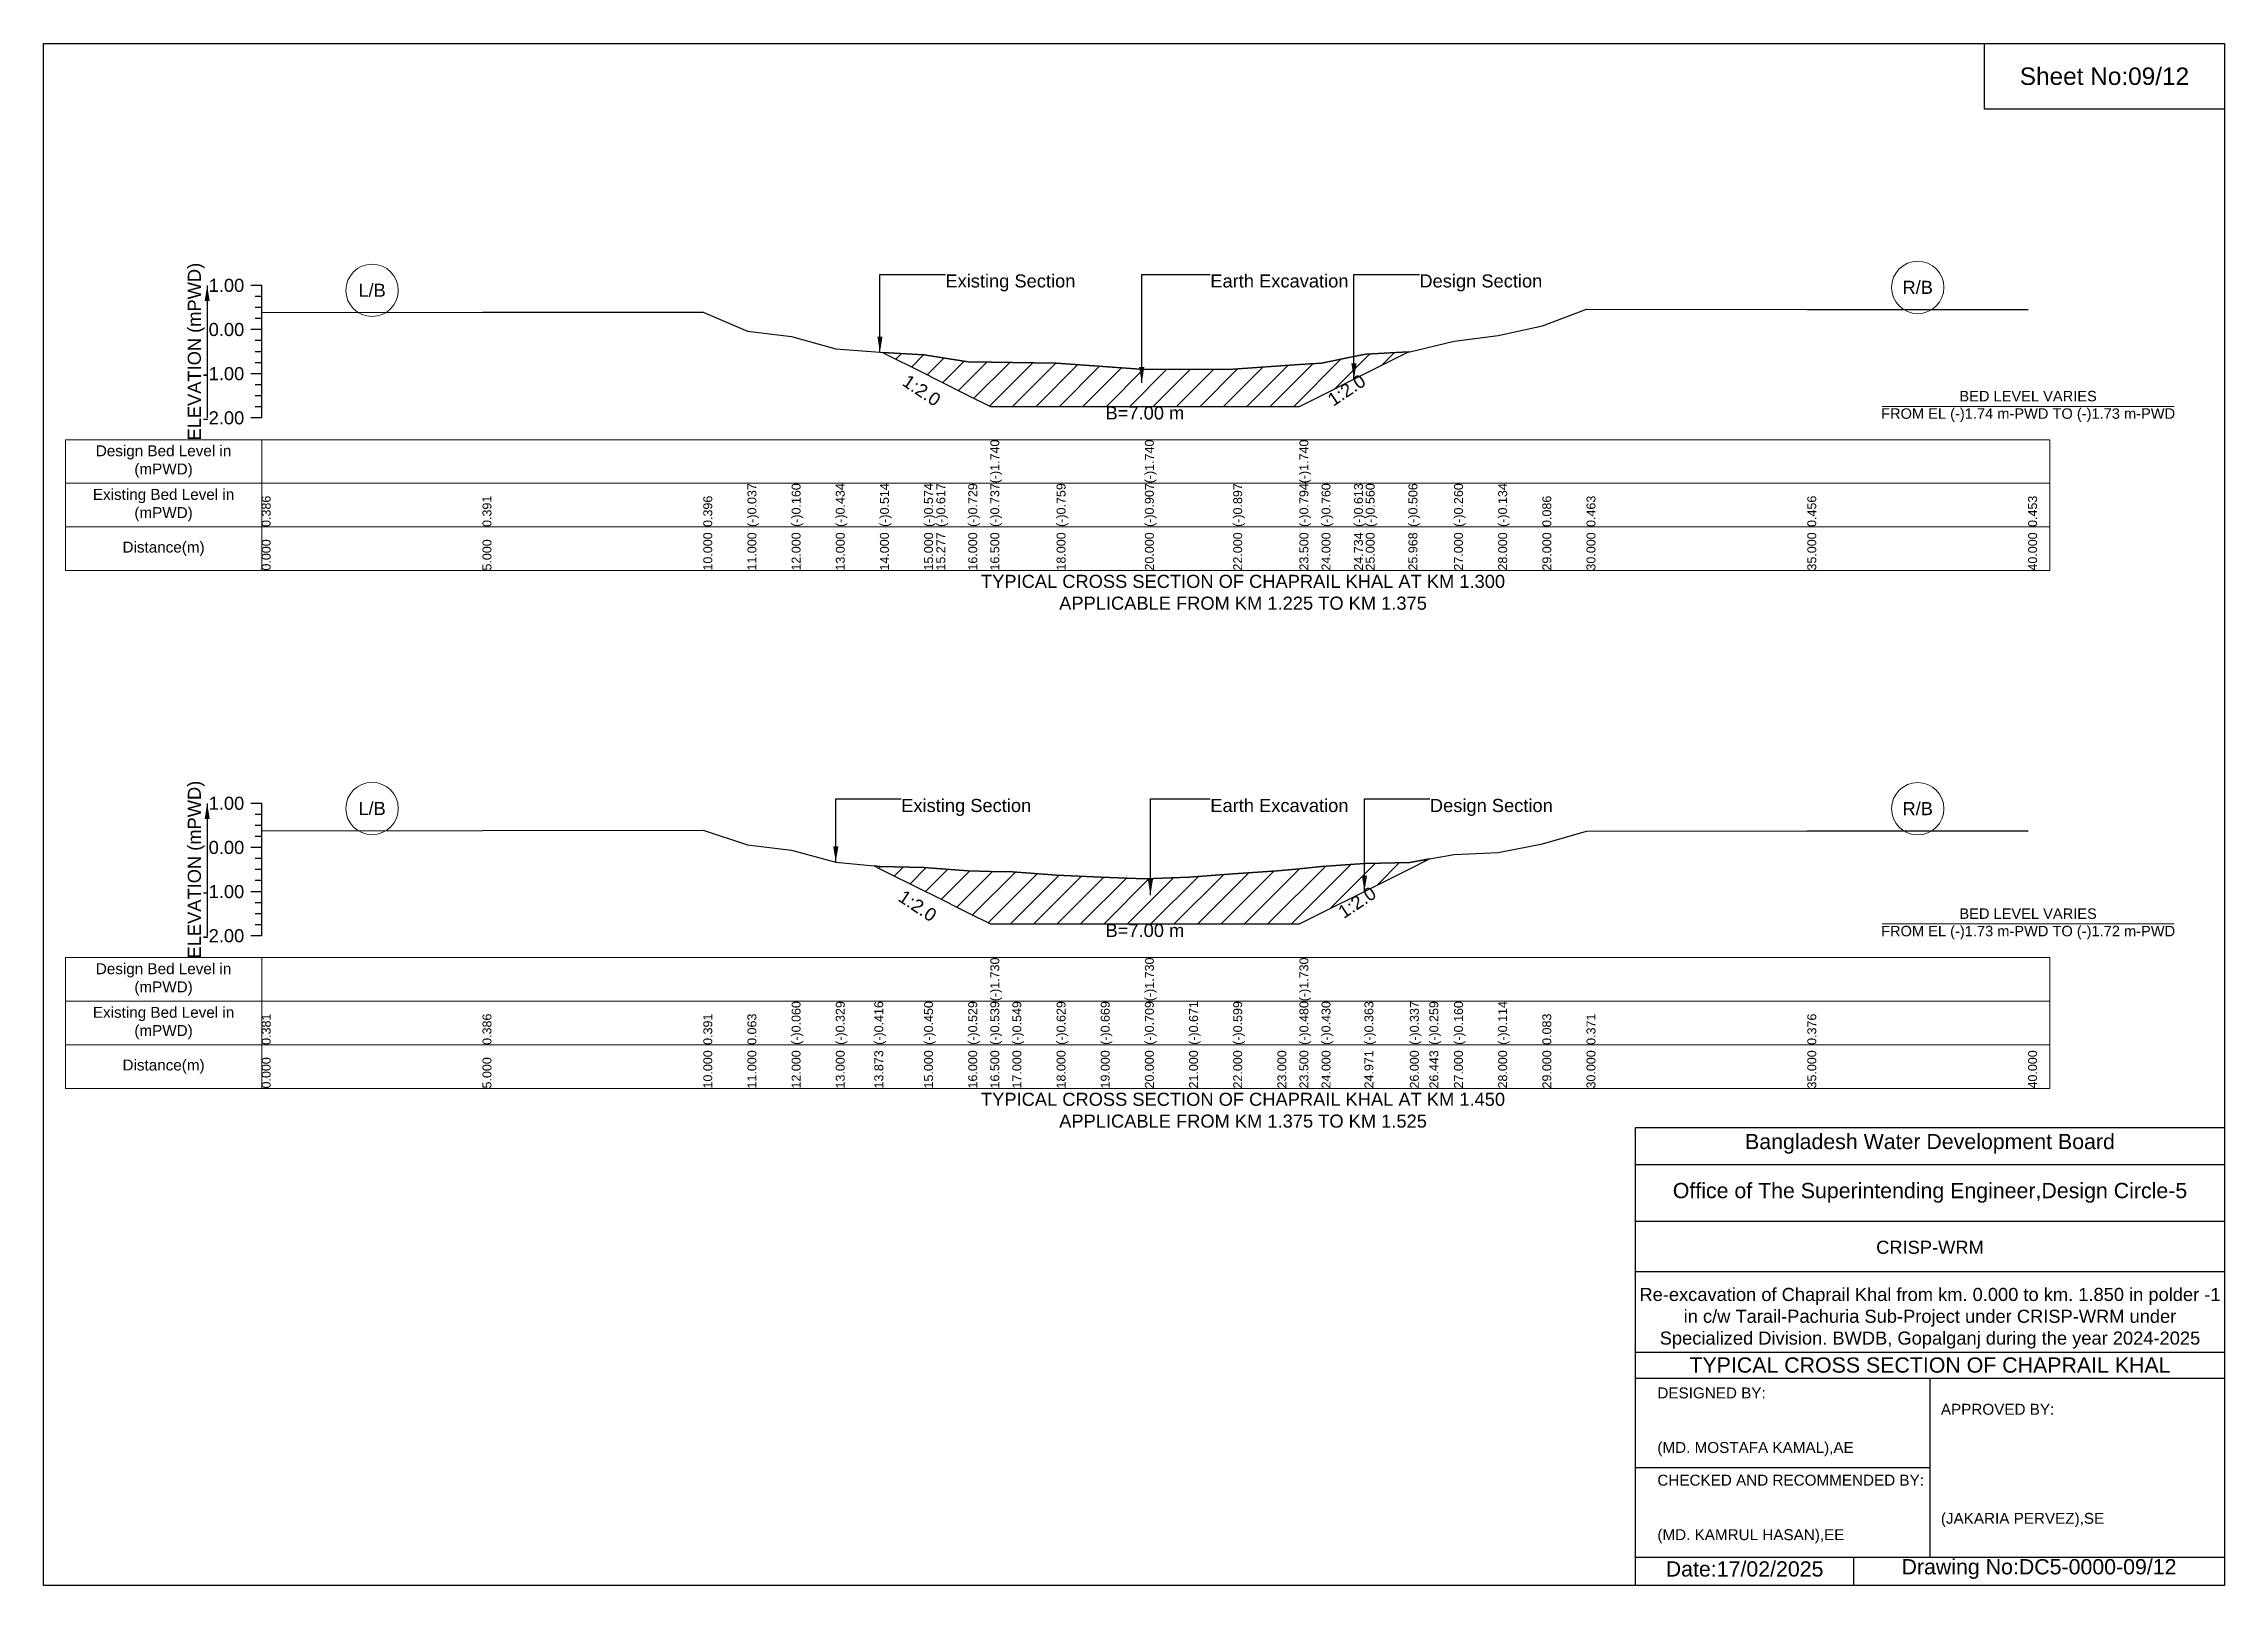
# Model space of a CAD drawing. Header units: inches. Extents: x 91000 to 218000, y -5656 to 0.
# Drawn here: x 180000 to 188000, y -5656 to 0 of the extents above; entities that cross this region are included whole.
import ezdxf

# ---------------------------------------------------------------- set-up
doc = ezdxf.new("R2010")
doc.units = ezdxf.units.IN
doc.header["$LTSCALE"] = 7
doc.header["$MEASUREMENT"] = 0
for name, color, linetype, lineweight in [('Cross section Data Border', 7, 'Continuous', 9), ('Cross Section Labels', 7, 'Continuous', 9), ('Existing_Bed_Level for Xsection', 7, 'Continuous', 25)]:
    doc.layers.add(name, color=color, linetype=linetype, lineweight=lineweight)
doc.styles.get("Standard").update_dxf_attribs({"font": 'arial.ttf'})
doc.dimstyles.get("Standard").update_dxf_attribs({"dimtxt": 0.18, "dimasz": 0.18, "dimexe": 0.18, "dimexo": 0.0625, "dimgap": 0.09, "dimtad": 0, "dimtih": 1, "dimtoh": 1, "dimdec": 4, "dimzin": 0, "dimdsep": 46, "dimtxsty": 'Standard', "dimcen": 0.09, "dimadec": 0, "dimazin": 0, "dimtfac": 1, "dimtdec": 4, "dimtofl": 0, "dimtmove": 0, "dimatfit": 3, "dimfxl": 1, "dimtolj": 1, "dimtzin": 0, "dimarcsym": 0})

msp = doc.modelspace()

# ---------------------------------------------------------------- texts
at = {"attachment_point": 5}
for s, insert, char_height in [('Sheet No:09/12', (187560, -120), 64), ('Bangladesh Water Development Board', (186920, -4036), 56), ('Office of The Superintending Engineer,Design Circle-5', (186920, -4216), 56)]:
    msp.add_mtext(s, dxfattribs=dict(at, insert=insert, char_height=char_height))
for s, insert, char_height, width, attachment_point in [('CRISP-WRM', (186920, -4416), 48, 2240, 5), ('Re-excavation of Chaprail Khal from km. 0.000 to km. 1.850 in polder -1  in c/w Tarail-Pachuria Sub-Project under CRISP-WRM under Specialized Division. BWDB, Gopalganj during the year 2024-2025', (186920, -4676), 48, 2160, 5), ('TYPICAL CROSS SECTION OF CHAPRAIL KHAL', (186920, -4848), 56, 2240, 5), ('DESIGNED BY:^J^J^J(MD. MOSTAFA KAMAL),AE', (185920, -5056), 40, 1120, 4), ('APPROVED BY:^J^J^J^J^J^J(JAKARIA PERVEZ),SE', (186960, -5216), 40, 1120, 4), ('CHECKED AND RECOMMENDED BY:^J^J^J(MD. KAMRUL HASAN),EE', (185920, -5376), 40, 1120, 4), ('Date:17/02/2025', (186240, -5596), 56, 1120, 5), ('Drawing No:DC5-0000-09/12', (187320, -5596), 56, 1760, 5)]:
    msp.add_mtext(s, dxfattribs=dict(insert=insert, char_height=char_height, width=width, attachment_point=attachment_point))
at = {"layer": 'Cross section Data Border', "char_height": 40, "width": 640, "attachment_point": 5}
for s, insert in [('Design Bed Level in (mPWD)', (180440, -1533.1)), ('Existing Bed Level in (mPWD)', (180440, -1693.1)), ('Distance(m)', (180440, -1853.1)), ('Design Bed Level in (mPWD)', (180440, -3433.1)), ('Existing Bed Level in (mPWD)', (180440, -3593.1)), ('Distance(m)', (180440, -3753.1))]:
    msp.add_mtext(s, dxfattribs=dict(at, insert=insert))
at = {"layer": 'Cross Section Labels'}
for s, insert, char_height, attachment_point in [('L/B', (181205, -905.1), 48, 5), ('Existing Section', (183308, -846.6), 48, 1), ('Earth Excavation', (184280, -846.6), 48, 1), ('Design Section', (185046.9, -846.6), 48, 1), ('R/B', (186875, -894.4), 48, 5), ('BED LEVEL VARIES ^JFROM EL (-)1.74 m-PWD TO (-)1.73 m-PWD', (187280, -1330.9), 38.4, 5), ('B=7.00 m', (184040, -1330.9), 48, 2), ('TYPICAL CROSS SECTION OF CHAPRAIL KHAL AT KM 1.300^JAPPLICABLE FROM KM 1.225 TO KM 1.375', (184400, -2013.1), 48, 5), ('L/B', (181205, -2806), 48, 5), ('Existing Section', (183146, -2770.9), 48, 1), ('Earth Excavation', (184280, -2770.9), 48, 1), ('Design Section', (185085.4, -2770.9), 48, 1), ('R/B', (186875, -2806.8), 48, 5), ('BED LEVEL VARIES ^JFROM EL (-)1.73 m-PWD TO (-)1.72 m-PWD', (187280, -3229.4), 38.4, 5), ('B=7.00 m', (184040, -3229.4), 48, 2), ('TYPICAL CROSS SECTION OF CHAPRAIL KHAL AT KM 1.450^JAPPLICABLE FROM KM 1.375 TO KM 1.525', (184400, -3913.1), 48, 5)]:
    msp.add_mtext(s, dxfattribs=dict(at, insert=insert, char_height=char_height, attachment_point=attachment_point))
at = {"layer": 'Cross Section Labels', "char_height": 48, "attachment_point": 2}
for insert, rotation in [((183234.4, -1252.2), 326.30993), ((184766.4, -1251.2), 33.69007), ((183219.7, -3143.2), 326.30993), ((184804.9, -3130.5), 33.69007)]:
    msp.add_mtext('1:2.0', dxfattribs=dict(at, insert=insert, rotation=rotation))
at = {"layer": 'Existing_Bed_Level for Xsection', "rotation": 90}
for s, insert, char_height, attachment_point in [('ELEVATION (mPWD)', (180560, -1130.1), 48, 5), ('(-)1.740', (183473, -1613.1), 32.8, 1), ('(-)1.740', (184040, -1613.1), 32.8, 1), ('(-)1.740', (184607, -1613.1), 32.8, 1), ('0.386', (180800, -1773.1), 32.8, 1), ('0.391', (181610, -1773.1), 32.8, 1), ('0.396', (182420, -1773.1), 32.8, 1), ('(-)0.037', (182582, -1773.1), 32.8, 1), ('(-)0.160', (182744, -1773.1), 32.8, 1), ('(-)0.434', (182906, -1773.1), 32.8, 1), ('(-)0.514', (183068, -1773.1), 32.8, 1), ('(-)0.574', (183230, -1773.1), 32.8, 1), ('(-)0.617', (183274.9, -1773.1), 32.8, 1), ('(-)0.729', (183392, -1773.1), 32.8, 1), ('(-)0.737', (183473, -1773.1), 32.8, 1), ('(-)0.759', (183716, -1773.1), 32.8, 1), ('(-)0.907', (184040, -1773.1), 32.8, 1), ('(-)0.897', (184364, -1773.1), 32.8, 1), ('(-)0.794', (184607, -1773.1), 32.8, 1), ('(-)0.760', (184688, -1773.1), 32.8, 1), ('(-)0.613', (184806.9, -1773.1), 32.8, 1), ('(-)0.560', (184850, -1773.1), 32.8, 1), ('(-)0.506', (185006.9, -1773.1), 32.8, 1), ('(-)0.260', (185174, -1773.1), 32.8, 1), ('(-)0.134', (185336, -1773.1), 32.8, 1), ('0.086', (185498, -1773.1), 32.8, 1), ('0.463', (185660, -1773.1), 32.8, 1), ('0.456', (186470, -1773.1), 32.8, 1), ('0.453', (187280, -1773.1), 32.8, 1), ('0.000', (180800, -1933.1), 32.8, 1), ('5.000', (181610, -1933.1), 32.8, 1), ('10.000', (182420, -1933.1), 32.8, 1), ('11.000', (182582, -1933.1), 32.8, 1), ('12.000', (182744, -1933.1), 32.8, 1), ('13.000', (182906, -1933.1), 32.8, 1), ('14.000', (183068, -1933.1), 32.8, 1), ('15.000', (183230, -1933.1), 32.8, 1), ('15.277', (183274.9, -1933.1), 32.8, 1), ('16.000', (183392, -1933.1), 32.8, 1), ('16.500', (183473, -1933.1), 32.8, 1), ('18.000', (183716, -1933.1), 32.8, 1), ('20.000', (184040, -1933.1), 32.8, 1), ('22.000', (184364, -1933.1), 32.8, 1), ('23.500', (184607, -1933.1), 32.8, 1), ('24.000', (184688, -1933.1), 32.8, 1), ('24.734', (184806.9, -1933.1), 32.8, 1), ('25.000', (184850, -1933.1), 32.8, 1), ('25.968', (185006.9, -1933.1), 32.8, 1), ('27.000', (185174, -1933.1), 32.8, 1), ('28.000', (185336, -1933.1), 32.8, 1), ('29.000', (185498, -1933.1), 32.8, 1), ('30.000', (185660, -1933.1), 32.8, 1), ('35.000', (186470, -1933.1), 32.8, 1), ('40.000', (187280, -1933.1), 32.8, 1), ('ELEVATION (mPWD)', (180560, -3030.1), 48, 5), ('(-)1.730', (183473, -3513.1), 32.8, 1), ('(-)1.730', (184040, -3513.1), 32.8, 1), ('(-)1.730', (184607, -3513.1), 32.8, 1), ('(-)0.060', (182744, -3673.1), 32.8, 1), ('(-)0.329', (182906, -3673.1), 32.8, 1), ('(-)0.416', (183047.3, -3673.1), 32.8, 1), ('(-)0.450', (183230, -3673.1), 32.8, 1), ('(-)0.529', (183392, -3673.1), 32.8, 1), ('(-)0.539', (183473, -3673.1), 32.8, 1), ('(-)0.549', (183554, -3673.1), 32.8, 1), ('(-)0.629', (183716, -3673.1), 32.8, 1), ('(-)0.669', (183878, -3673.1), 32.8, 1), ('(-)0.709', (184040, -3673.1), 32.8, 1), ('(-)0.671', (184202, -3673.1), 32.8, 1), ('(-)0.599', (184364, -3673.1), 32.8, 1), ('(-)0.480', (184607, -3673.1), 32.8, 1), ('(-)0.430', (184688, -3673.1), 32.8, 1), ('(-)0.363', (184845.4, -3673.1), 32.8, 1), ('(-)0.337', (185012, -3673.1), 32.8, 1), ('(-)0.259', (185083.7, -3673.1), 32.8, 1), ('(-)0.160', (185174, -3673.1), 32.8, 1), ('(-)0.114', (185336, -3673.1), 32.8, 1), ('0.381', (180800, -3673.1), 32.8, 1), ('0.386', (181610, -3673.1), 32.8, 1), ('0.391', (182420, -3673.1), 32.8, 1), ('0.063', (182582, -3673.1), 32.8, 1), ('0.083', (185498, -3673.1), 32.8, 1), ('0.371', (185660, -3673.1), 32.8, 1), ('0.376', (186470, -3673.1), 32.8, 1), ('0.000', (180800, -3833.1), 32.8, 1), ('5.000', (181610, -3833.1), 32.8, 1), ('10.000', (182420, -3833.1), 32.8, 1), ('11.000', (182582, -3833.1), 32.8, 1), ('12.000', (182744, -3833.1), 32.8, 1), ('13.000', (182906, -3833.1), 32.8, 1), ('13.873', (183047.3, -3833.1), 32.8, 1), ('15.000', (183230, -3833.1), 32.8, 1), ('16.000', (183392, -3833.1), 32.8, 1), ('16.500', (183473, -3833.1), 32.8, 1), ('17.000', (183554, -3833.1), 32.8, 1), ('18.000', (183716, -3833.1), 32.8, 1), ('19.000', (183878, -3833.1), 32.8, 1), ('20.000', (184040, -3833.1), 32.8, 1), ('21.000', (184202, -3833.1), 32.8, 1), ('22.000', (184364, -3833.1), 32.8, 1), ('23.000', (184526, -3833.1), 32.8, 1), ('23.500', (184607, -3833.1), 32.8, 1), ('24.000', (184688, -3833.1), 32.8, 1), ('24.971', (184845.4, -3833.1), 32.8, 1), ('26.000', (185012, -3833.1), 32.8, 1), ('26.443', (185083.7, -3833.1), 32.8, 1), ('27.000', (185174, -3833.1), 32.8, 1), ('28.000', (185336, -3833.1), 32.8, 1), ('29.000', (185498, -3833.1), 32.8, 1), ('30.000', (185660, -3833.1), 32.8, 1), ('35.000', (186470, -3833.1), 32.8, 1), ('40.000', (187280, -3833.1), 32.8, 1)]:
    msp.add_mtext(s, dxfattribs=dict(at, insert=insert, char_height=char_height, attachment_point=attachment_point))
at = {"layer": 'Existing_Bed_Level for Xsection', "char_height": 48, "attachment_point": 6}
for s, insert in [('1.00', (180736, -887.1)), ('0.00', (180736, -1049.1)), ('-1.00', (180736, -1211.1)), ('-2.00', (180736, -1373.1)), ('1.00', (180736, -2787.1)), ('0.00', (180736, -2949.1)), ('-1.00', (180736, -3111.1)), ('-2.00', (180736, -3273.1))]:
    msp.add_mtext(s, dxfattribs=dict(at, insert=insert))

# ---------------------------------------------------------------- hatches: boundary and pattern name
at = {"layer": 'Existing_Bed_Level for Xsection'}
h = msp.add_hatch(dxfattribs=at)
h.set_pattern_fill('ANSI31', color=256, scale=486, style=0)
h.paths.add_polyline_path([(183076.8, -1132.9), (183230, -1209.4), (183274.9, -1231.9), (183392, -1290.4), (183473, -1330.9), (183716, -1330.9), (184040, -1330.9), (184364, -1330.9), (184607, -1330.9), (184688, -1290.4), (184806.9, -1231), (184850, -1209.4), (185006.9, -1131), (184850, -1139.8), (184806.9, -1148.4), (184688, -1172.2), (184607, -1177.7), (184364, -1194.4), (184040, -1196), (183716, -1172), (183473, -1168.4), (183392, -1167.2), (183274.9, -1149), (183230, -1142.1)])
h = msp.add_hatch(dxfattribs=at)
h.set_pattern_fill('ANSI31', color=256, scale=486, style=0)
h.paths.add_polyline_path([(183047.3, -3016.6), (183068, -3026.9), (183230, -3107.9), (183260.2, -3123), (183392, -3188.9), (183473, -3229.4), (183554, -3229.4), (183716, -3229.4), (183878, -3229.4), (184040, -3229.4), (184202, -3229.4), (184364, -3229.4), (184526, -3229.4), (184607, -3229.4), (184688, -3188.9), (184845.4, -3110.2), (184850, -3107.9), (185012, -3026.9), (185083.7, -2991), (185012, -3003.7), (184850, -3007.6), (184845.4, -3007.9), (184688, -3018.8), (184607, -3026.8), (184526, -3034.8), (184364, -3046.2), (184202, -3057.8), (184040, -3064), (183878, -3057.5), (183716, -3051), (183554, -3038.1), (183473, -3036.5), (183392, -3034.8), (183260.2, -3024.4), (183230, -3022), (183068, -3018.6)])

# ---------------------------------------------------------------- linework, layer by layer
for points in [[(180000, 0), (188000, 0), (188000, -5656), (180000, -5656)], [(187120, 0), (188000, 0), (188000, -240), (187120, -240)]]:
    msp.add_lwpolyline(points, close=True)
for points in [[(185840, -5656), (185840, -3976), (188000, -3976)], [(185840, -4112), (188000, -4112)], [(185840, -4320), (188000, -4320)], [(185840, -4504), (188000, -4504)], [(185840, -4800), (188000, -4800)], [(185840, -4896), (188000, -4896)], [(186920, -4896), (186920, -5552)], [(185840, -5224), (186920, -5224)], [(185840, -5552), (188000, -5552)], [(186640, -5552), (186640, -5656)]]:
    msp.add_lwpolyline(points)
at = {"layer": 'Cross section Data Border'}
for points in [[(180080, -1453.1), (187360, -1453.1), (187360, -1933.1), (180080, -1933.1)], [(180080, -3353.1), (187360, -3353.1), (187360, -3833.1), (180080, -3833.1)]]:
    msp.add_lwpolyline(points, close=True, dxfattribs=at)
for points in [[(180800, -1453.1), (180800, -1933.1)], [(180080, -1613.1), (187360, -1613.1)], [(180080, -1773.1), (187360, -1773.1)], [(180800, -3353.1), (180800, -3833.1)], [(180080, -3513.1), (187360, -3513.1)], [(180080, -3673.1), (187360, -3673.1)]]:
    msp.add_lwpolyline(points, dxfattribs=at)
at = {"layer": 'Cross Section Labels'}
for points in [[(186744.2, -1330.9), (187815.8, -1330.9)], [(186744.2, -3229.4), (187815.8, -3229.4)]]:
    msp.add_lwpolyline(points, dxfattribs=at)
for centre in [(186875, -894.4), (181205, -905.1), (181205, -2806), (186875, -2806.8)]:
    msp.add_circle(centre, 96, dxfattribs=at)
at = {"layer": 'Existing_Bed_Level for Xsection'}
for points in [[(180800, -887.1), (180760, -887.1)], [(180800, -927.6), (180776, -927.6)], [(180800, -1373.1), (180800, -1211.1), (180800, -1049.1), (180800, -887.1)], [(180800, -968.1), (180776, -968.1)], [(180800, -1008.6), (180776, -1008.6)], [(180800, -986.5), (181610, -985.7), (182420, -984.9), (182582, -1055.1), (182744, -1075), (182906, -1119.4), (183068, -1132.3), (183076.8, -1132.9), (183230, -1142.1), (183274.9, -1149), (183392, -1167.2), (183473, -1168.4), (183473, -1168.4), (183716, -1172), (184040, -1196), (184040, -1196), (184364, -1194.4), (184607, -1177.7), (184607, -1177.7), (184688, -1172.2), (184806.9, -1148.4), (184850, -1139.8), (185006.9, -1131), (185012, -1130.7), (185174, -1091.2), (185336, -1070.8), (185498, -1035.1), (185660, -974.1), (186470, -975.2), (187280, -975.7)], [(180800, -1049.1), (180760, -1049.1)], [(180800, -1089.6), (180776, -1089.6)], [(180800, -1130.1), (180776, -1130.1)], [(180800, -1170.6), (180776, -1170.6)], [(180800, -1211.1), (180760, -1211.1)], [(180800, -1251.6), (180776, -1251.6)], [(180800, -1292.1), (180776, -1292.1)], [(180800, -1332.6), (180776, -1332.6)], [(180800, -1373.1), (180760, -1373.1)], [(180800, -2787.1), (180760, -2787.1)], [(180800, -3273.1), (180800, -3111.1), (180800, -2949.1), (180800, -2787.1)], [(180800, -2827.6), (180776, -2827.6)], [(180800, -2868.1), (180776, -2868.1)], [(180800, -2949.1), (180760, -2949.1)], [(180800, -2908.6), (180776, -2908.6)], [(180800, -2887.4), (181610, -2886.6), (182420, -2885.8), (182582, -2938.9), (182744, -2958.9), (182906, -3002.4), (183047.3, -3016.6), (183068, -3018.6), (183230, -3022), (183260.2, -3024.4), (183392, -3034.8), (183473, -3036.5), (183473, -3036.5), (183554, -3038.1), (183716, -3051), (183878, -3057.5), (184040, -3064), (184040, -3064), (184202, -3057.8), (184364, -3046.2), (184526, -3034.8), (184607, -3026.8), (184607, -3026.8), (184688, -3018.8), (184845.4, -3007.9), (184850, -3007.6), (185012, -3003.7), (185083.7, -2991), (185174, -2975.1), (185336, -2967.6), (185498, -2935.7), (185660, -2889), (186470, -2888.2), (187280, -2887.4)], [(180800, -2989.6), (180776, -2989.6)], [(180800, -3030.1), (180776, -3030.1)], [(180800, -3111.1), (180760, -3111.1)], [(180800, -3070.6), (180776, -3070.6)], [(180800, -3151.6), (180776, -3151.6)], [(180800, -3192.1), (180776, -3192.1)], [(180800, -3273.1), (180760, -3273.1)], [(180800, -3232.6), (180776, -3232.6)]]:
    msp.add_lwpolyline(points, dxfattribs=at)
for points in [[(183076.8, -1132.9), (183076.8, -1132.9), (183230, -1209.4), (183274.9, -1231.9), (183392, -1290.4), (183473, -1330.9), (183473, -1330.9), (183716, -1330.9), (184040, -1330.9), (184040, -1330.9), (184364, -1330.9), (184607, -1330.9), (184607, -1330.9), (184688, -1290.4), (184806.9, -1231), (184850, -1209.4), (185006.9, -1131), (184850, -1139.8), (184806.9, -1148.4), (184688, -1172.2), (184607, -1177.7), (184607, -1177.7), (184364, -1194.4), (184040, -1196), (184040, -1196), (183716, -1172), (183473, -1168.4), (183473, -1168.4), (183392, -1167.2), (183274.9, -1149), (183230, -1142.1), (183076.8, -1132.9)], [(183047.3, -3016.6), (183047.3, -3016.6), (183068, -3026.9), (183230, -3107.9), (183260.2, -3123), (183392, -3188.9), (183473, -3229.4), (183473, -3229.4), (183554, -3229.4), (183716, -3229.4), (183878, -3229.4), (184040, -3229.4), (184040, -3229.4), (184202, -3229.4), (184364, -3229.4), (184526, -3229.4), (184607, -3229.4), (184607, -3229.4), (184688, -3188.9), (184845.4, -3110.2), (184850, -3107.9), (185012, -3026.9), (185083.7, -2991), (185083.7, -2991), (185083.7, -2991), (185012, -3003.7), (184850, -3007.6), (184845.4, -3007.9), (184688, -3018.8), (184607, -3026.8), (184607, -3026.8), (184526, -3034.8), (184364, -3046.2), (184202, -3057.8), (184040, -3064), (184040, -3064), (183878, -3057.5), (183716, -3051), (183554, -3038.1), (183473, -3036.5), (183473, -3036.5), (183392, -3034.8), (183260.2, -3024.4), (183230, -3022), (183068, -3018.6), (183047.3, -3016.6)]]:
    msp.add_lwpolyline(points, close=True, dxfattribs=at)

msp.set_redraw_order([(e.dxf.handle, doc.entitydb.next_handle()) for e in msp.query("TEXT MTEXT ATTDEF DIMENSION ARC_DIMENSION")])  # texts and dimensions are drawn at this point

# ---------------------------------------------------------------- leaders
at = {"layer": 'Cross Section Labels', "annotation_type": 0, "has_hookline": 1, "hookline_direction": 0}
for points, text_width in [([(183068, -1132.3), (183068, -846.6), (183307.9, -846.6)], 467.2), ([(184028.4, -1244.5), (184028.4, -846.6), (184279.9, -846.6)], 497), ([(184806.9, -1231), (184806.9, -846.6), (185046.9, -846.6)], 441.2), ([(182906, -3002.4), (182906, -2770.9), (183145.9, -2770.9)], 467.2), ([(184060.2, -3123.7), (184060.2, -2770.9), (184279.9, -2770.9)], 497), ([(184845.4, -3110.2), (184845.4, -2770.9), (185085.3, -2770.9)], 441.2)]:
    msp.add_leader(points, dimstyle='Standard', override={"dimasz": 57.6}, dxfattribs=dict(at, text_width=text_width))
at = {"layer": 'Existing_Bed_Level for Xsection'}
for points in [[(180600, -887.1), (180600, -1373.1)], [(180600, -2787.1), (180600, -3273.1)]]:
    msp.add_leader(points, dimstyle='Standard', override={"dimasz": 57.6}, dxfattribs=at)

doc.saveas('drawing.dxf')
